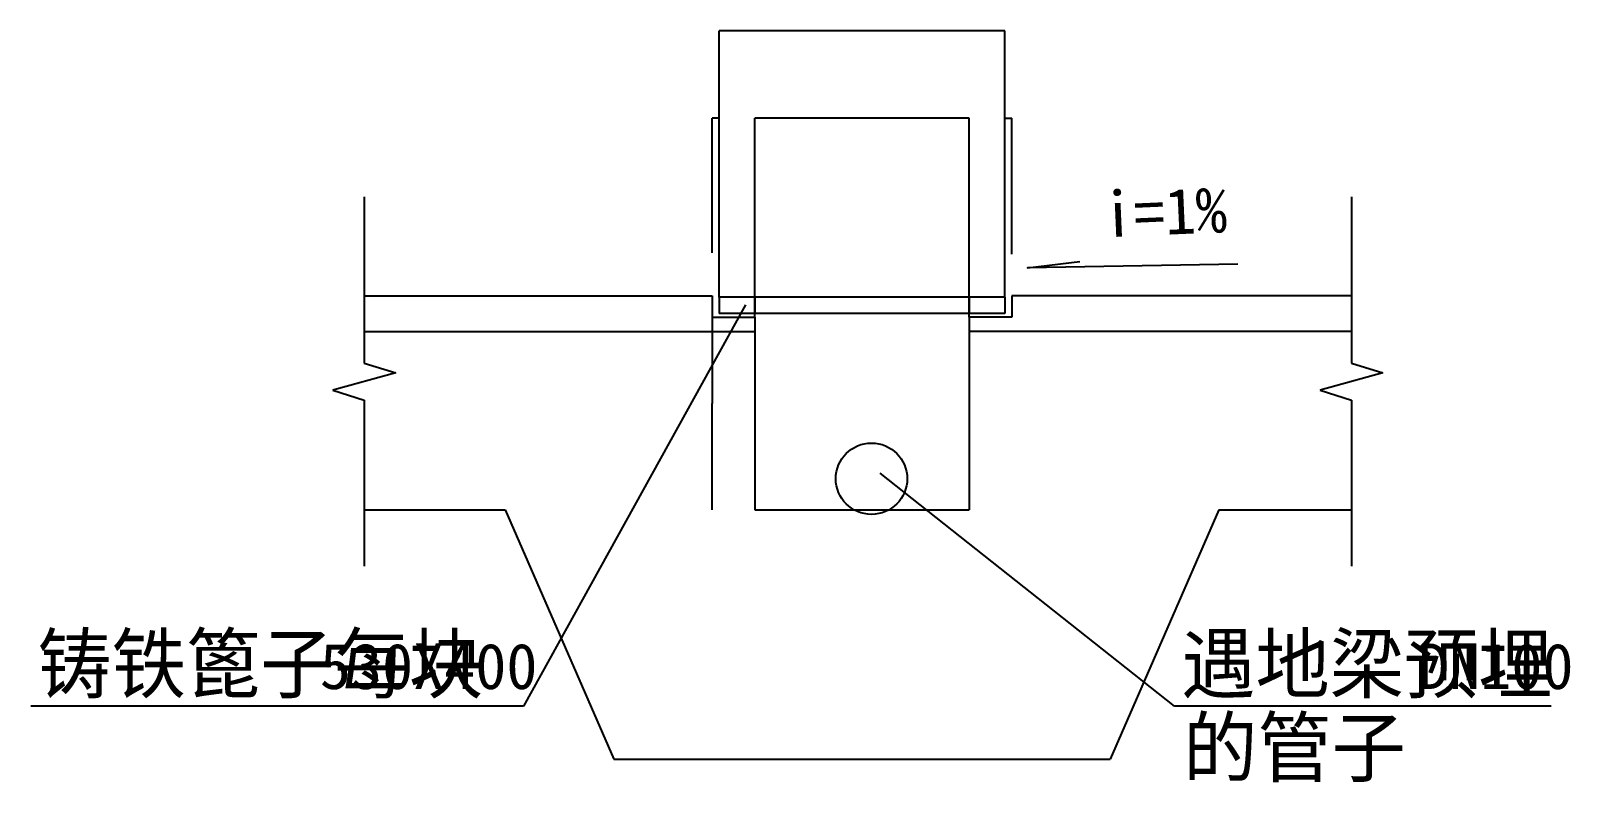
# Model space of a CAD drawing. Header units: metres. Extents: x 202427 to 213210, y 488909 to 502642.
# Drawn here: x 202427 to 213210, y 497374 to 502642 of the extents above; entities that cross this region are included whole.
import ezdxf

# ---------------------------------------------------------------- set-up
doc = ezdxf.new("R2010")
doc.units = ezdxf.units.M
for name, color, linetype in [('PUB_DIM', 3, 'Continuous'), ('PUB_TITLE', 4, 'Continuous'), ('WALL', 2, 'Continuous')]:
    doc.layers.add(name, color=color, linetype=linetype)
doc.dimstyles.get("Standard").update_dxf_attribs({"dimtxt": 2.5, "dimasz": 2.5, "dimexe": 1.25, "dimexo": 0.625, "dimtad": 1, "dimcen": 2.5, "dimazin": 3, "dimtfac": 1, "dimtmove": 0, "dimatfit": 3})

msp = doc.modelspace()

# ---------------------------------------------------------------- texts
at = {"layer": 'PUB_TITLE'}
msp.add_text('i=1%', height=320, rotation=2.5, dxfattribs=at).set_placement((209941.7, 501193.32))
for s, height, p in [('铸铁篦子每块', 400, (202474.18, 498004.65)), ('遇地梁预埋', 400, (210485.6, 498004.65)), ('530X400', 320, (204452.01, 498026.9)), ('DN100', 320, (212144.68, 498026.9)), ('的管子', 400, (210499.24, 497417.72))]:
    msp.add_text(s, height=height, dxfattribs=at).set_placement(p)

# ---------------------------------------------------------------- blocks, each defined once
blk = doc.blocks.new('*D26')
for p, q in [((207198.91, 500774.97), (207198.91, 500029.66)), ((207198.66, 500029.66), (207198.41, 500029.66)), ((207198.91, 499284.35), (207198.91, 500029.66)), ((207198.91, 500029.66), (207198.91, 500029.66)), ((207199.16, 500029.66), (207199.41, 500029.66))]:
    blk.add_line(p, q)
at = {"layer": 'Defpoints'}
for p in [(207198.91, 500774.97), (207198.91, 500029.66), (207198.91, 499284.35)]:
    blk.add_point(p, dxfattribs=at)
at = {"layer": 'PUB_DIM', "insert": (207198.91, 500030.785), "char_height": 1, "attachment_point": 5}
blk.add_mtext('300', dxfattribs=at)
blk = doc.blocks.new('*D27')
for p, q in [((208247.41, 502028.79), (207498.66, 502028.79)), ((207498.91, 500634.35), (207498.91, 502028.79)), ((208999.16, 502028.79), (208250.41, 502028.79)), ((208998.91, 500634.35), (208998.91, 502028.79))]:
    blk.add_line(p, q)
at = {"layer": 'Defpoints'}
for p in [(208998.91, 502028.79), (207498.91, 500634.35), (208998.91, 500634.35)]:
    blk.add_point(p, dxfattribs=at)
at = {"layer": 'PUB_DIM', "insert": (208248.91, 502028.79), "char_height": 1, "attachment_point": 5}
blk.add_mtext('300', dxfattribs=at)
blk = doc.blocks.new('*D28')
for p, q in [((208247.41, 502641.64), (207248.66, 502641.64)), ((207248.91, 500774.97), (207248.91, 502641.64)), ((209249.16, 502641.64), (208250.41, 502641.64)), ((209248.91, 500774.97), (209248.91, 502641.64))]:
    blk.add_line(p, q)
at = {"layer": 'Defpoints'}
for p in [(209248.91, 502641.64), (207248.91, 500774.97), (209248.91, 500774.97)]:
    blk.add_point(p, dxfattribs=at)
at = {"layer": 'PUB_DIM', "insert": (208248.91, 502641.64), "char_height": 1, "attachment_point": 5}
blk.add_mtext('400', dxfattribs=at)
blk = doc.blocks.new('*D29')
for p, q in [((209248.91, 501074.97), (209248.91, 502028.79)), ((209249.16, 502028.79), (209272.91, 502028.79)), ((209274.91, 502028.79), (209298.66, 502028.79)), ((209298.91, 501074.97), (209298.91, 502028.79))]:
    blk.add_line(p, q)
at = {"layer": 'Defpoints'}
for p in [(209248.91, 502028.79), (209248.91, 501074.97), (209298.91, 501074.97)]:
    blk.add_point(p, dxfattribs=at)
at = {"layer": 'PUB_DIM', "insert": (209273.91, 502028.79), "char_height": 1, "attachment_point": 5}
blk.add_mtext('10', dxfattribs=at)
blk = doc.blocks.new('*D30')
for p, q in [((207222.91, 502028.79), (207198.66, 502028.79)), ((207198.91, 501085.34), (207198.91, 502028.79)), ((207249.16, 502028.79), (207224.91, 502028.79)), ((207248.91, 501085.34), (207248.91, 502028.79))]:
    blk.add_line(p, q)
at = {"layer": 'Defpoints'}
for p in [(207248.91, 502028.79), (207198.91, 501085.34), (207248.91, 501085.34)]:
    blk.add_point(p, dxfattribs=at)
at = {"layer": 'PUB_DIM', "insert": (207223.91, 502028.79), "char_height": 1, "attachment_point": 5}
blk.add_mtext('10', dxfattribs=at)

# ---------------------------------------------------------------- dimensions: what is measured, and where the dimension line sits
at = {"layer": 'PUB_DIM'}
for base, p1, p2, text, picture, middle in [((209248.91, 502641.64), (209248.91, 500774.97), (207248.91, 500774.97), '400', '*D28', (208248.91, 502641.64)), ((207248.91, 502028.79), (207248.91, 501085.34), (207198.91, 501085.34), '10', '*D30', (207223.91, 502028.79)), ((208998.91, 502028.79), (208998.91, 500634.35), (207498.91, 500634.35), '300', '*D27', (208248.91, 502028.79)), ((209248.91, 502028.79), (209248.91, 501074.97), (209298.91, 501074.97), '10', '*D29', (209273.91, 502028.79)), ((207198.91, 500029.66), (207198.91, 500774.97), (207198.91, 499284.35), '300', '*D26', (207198.91, 500030.785))]:
    dim = msp.add_linear_dim(base=base, p1=p1, p2=p2, text=text, dimstyle='Standard', dxfattribs=at)
    dim.commit()
    dim.dimension.update_dxf_attribs({"geometry": picture, "text_midpoint": middle})

# ---------------------------------------------------------------- hatches: boundary and pattern name
at = {"layer": 'PUB_TITLE'}
h = msp.add_hatch(dxfattribs=at)
h.set_pattern_fill('AR-CONC', scale=200)
h.paths.add_polyline_path([(211678.64, 500784.35), (209298.91, 500784.35), (209298.91, 500634.35), (208998.91, 500634.35), (208998.91, 500534.35), (211678.64, 500534.35)])
h.paths.add_polyline_path([(207198.91, 500784.35), (204763.15, 500784.35), (204763.15, 500534.35), (207498.91, 500534.35), (207498.91, 500634.35), (207198.91, 500634.35)])
h = msp.add_hatch(dxfattribs=at)
h.set_pattern_fill('AN31C', scale=2000)
h.set_pattern_definition([(45, (0, 0), (-4490.13, 4490.13), [])])
h.paths.add_polyline_path([(210748.91, 499284.35), (211678.64, 499284.35), (211678.64, 500534.35), (208998.91, 500534.35), (208998.91, 499284.35), (207498.91, 499284.35), (207498.91, 500534.35), (204763.15, 500534.35), (204763.15, 499284.35), (205748.91, 499284.35), (206510.65, 497534.35), (209987.17, 497534.35)])

# ---------------------------------------------------------------- linework, layer by layer
for p, q in [((204763.15, 501477.99), (204763.15, 500312.79)), ((211678.64, 501477.99), (211678.64, 500312.79)), ((207248.91, 500774.97), (207248.91, 500661.09)), ((207498.91, 500774.97), (207248.91, 500774.97)), ((207498.91, 500774.97), (207498.91, 500661.09)), ((208998.91, 500774.97), (207498.91, 500774.97)), ((208998.91, 500774.97), (208998.91, 500661.09)), ((209248.91, 500774.97), (208998.91, 500774.97)), ((209248.91, 500774.97), (209248.91, 500661.09)), ((207434.37, 500721.54), (205877.89, 497907.95)), ((207498.91, 500661.09), (207248.91, 500661.09)), ((208998.91, 500661.09), (207498.91, 500661.09)), ((209248.91, 500661.09), (208998.91, 500661.09)), ((204983.15, 500242.79), (204543.15, 500122.79)), ((204763.15, 500312.79), (204983.15, 500242.79)), ((211898.64, 500242.79), (211458.64, 500122.79)), ((211678.64, 500312.79), (211898.64, 500242.79)), ((204543.15, 500122.79), (204763.15, 500052.79)), ((211458.64, 500122.79), (211678.64, 500052.79)), ((204763.15, 500052.79), (204763.15, 498887.59)), ((211678.64, 500052.79), (211678.64, 498887.59)), ((210438.33, 497907.95), (208376.46, 499541.25)), ((205877.89, 497907.95), (202426.91, 497907.95)), ((213075.99, 497907.95), (210438.33, 497907.95))]:
    msp.add_line(p, q, dxfattribs=at)
msp.add_lwpolyline([(210881.07, 501004.83), (209407.49, 500979.45), (209775.94, 501024.38)], dxfattribs=at)
msp.add_circle((208315.81, 499501.6), 250, dxfattribs=at)
at = {"layer": 'WALL'}
for p, q in [((204763.15, 500784.35), (207198.91, 500784.35)), ((207198.91, 500784.35), (207198.91, 500634.35)), ((211678.64, 500784.35), (209298.91, 500784.35)), ((209298.91, 500784.35), (209298.91, 500634.35)), ((207498.91, 500661.09), (207498.91, 500661.09)), ((208998.91, 500661.09), (208998.91, 500661.09)), ((207198.91, 500634.35), (207498.91, 500634.35)), ((207498.91, 500634.35), (207498.91, 499284.35)), ((209298.91, 500634.35), (208998.91, 500634.35)), ((208998.91, 500634.35), (208998.91, 499284.35)), ((204763.15, 500534.35), (207498.91, 500534.35)), ((211678.64, 500534.35), (208998.91, 500534.35)), ((204763.15, 499284.35), (205748.91, 499284.35)), ((205748.91, 499284.35), (206510.65, 497534.35)), ((207498.91, 499284.35), (208998.91, 499284.35)), ((210748.91, 499284.35), (209987.17, 497534.35)), ((210748.91, 499284.35), (211678.64, 499284.35)), ((206510.65, 497534.35), (209987.17, 497534.35))]:
    msp.add_line(p, q, dxfattribs=at)

msp.set_redraw_order([(e.dxf.handle, doc.entitydb.next_handle()) for e in msp.query("TEXT MTEXT ATTDEF DIMENSION ARC_DIMENSION")])  # texts and dimensions are drawn at this point

doc.saveas('drawing.dxf')
